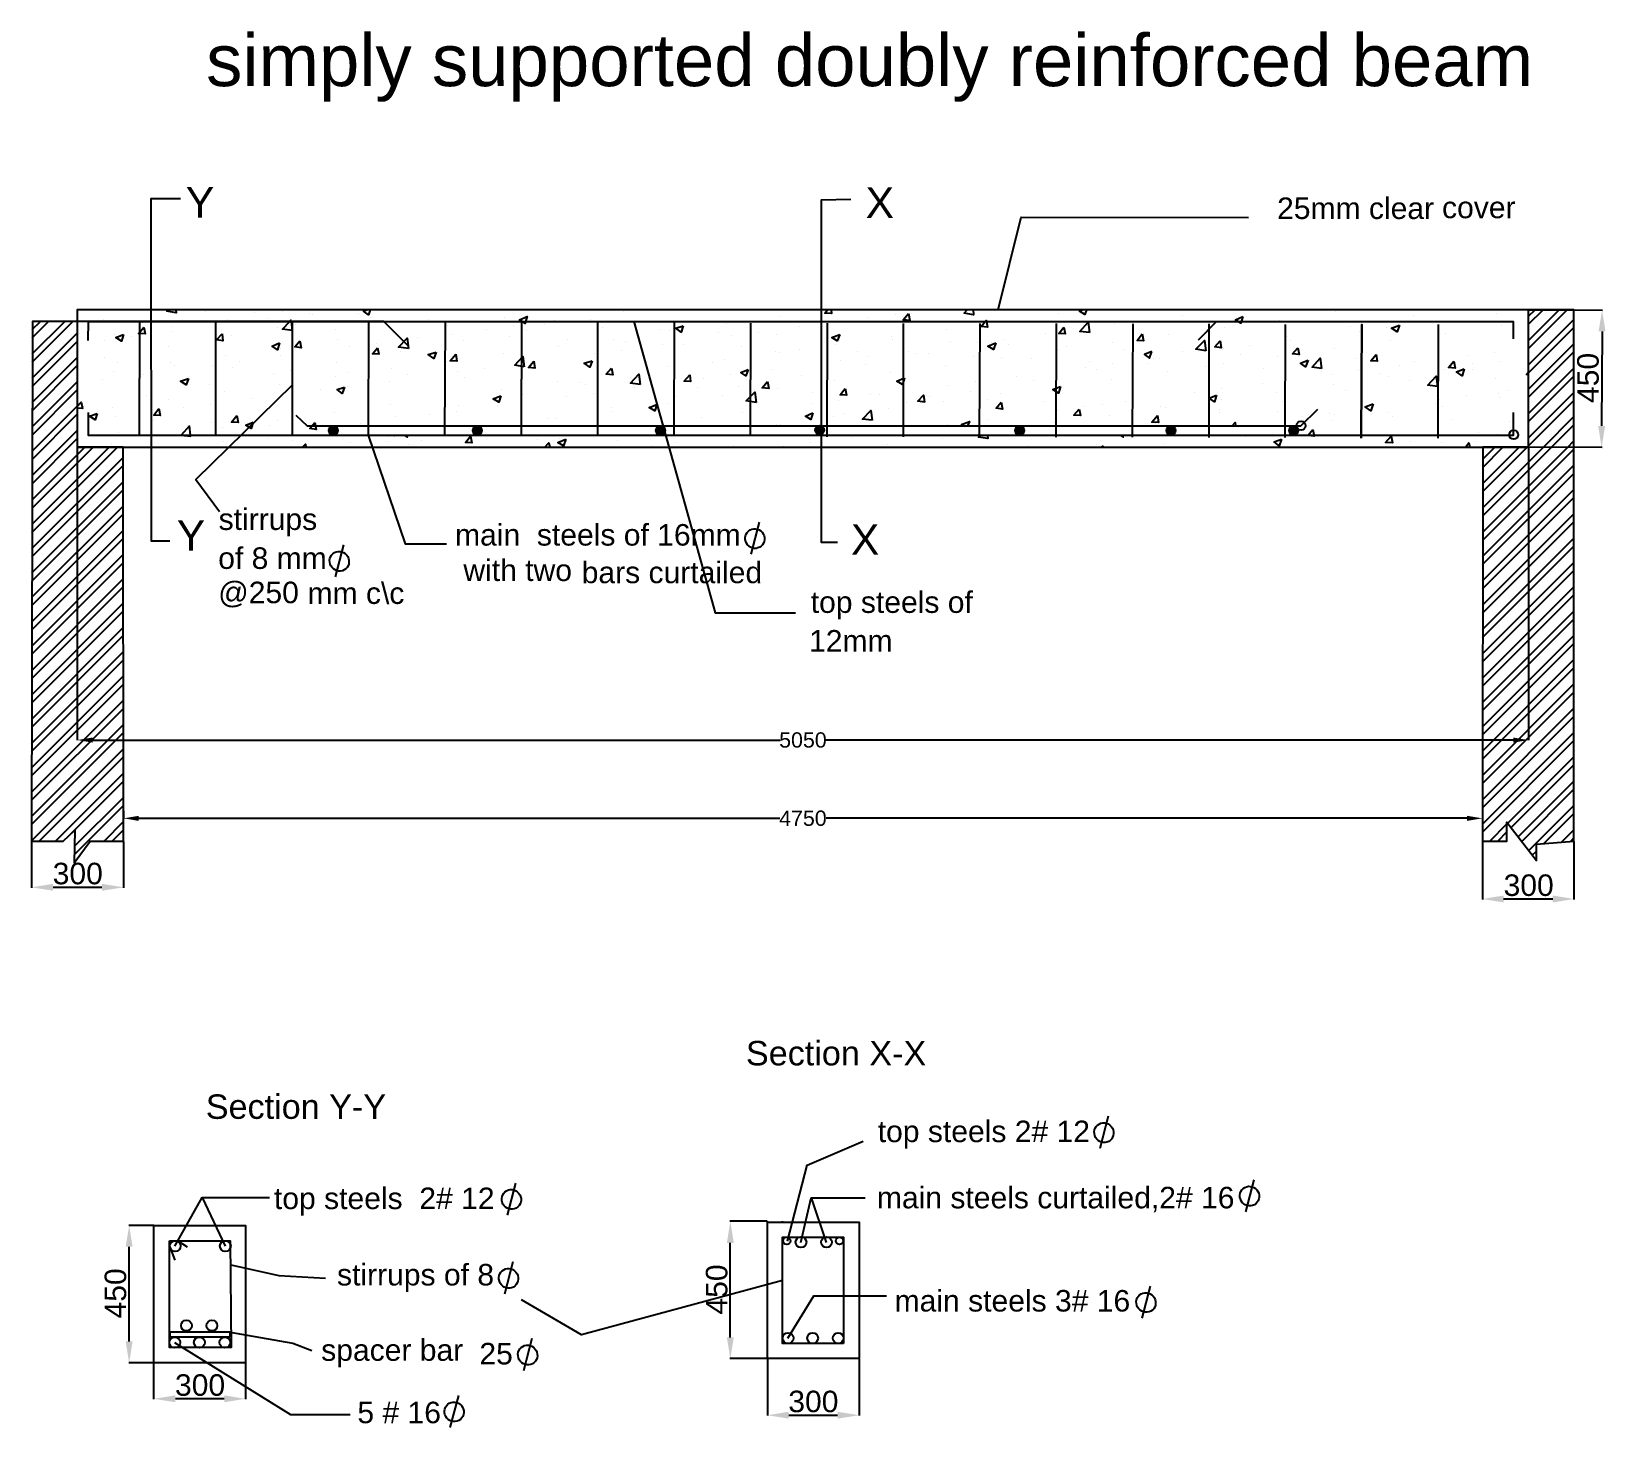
# Model space of a CAD drawing. Header units: inches. Extents: x 1209 to 6360, y 640 to 5210.
import ezdxf

# ---------------------------------------------------------------- set-up
doc = ezdxf.new("R2010")
doc.units = ezdxf.units.IN
doc.header["$MEASUREMENT"] = 0
doc.layers.add('PDF_0', color=7, linetype='Continuous')
doc.layers.add('PDF_Text', color=7, linetype='Continuous')
doc.styles.add('PDF Arial-BoldMT', font='arial.ttf')
doc.styles.get("Standard").update_dxf_attribs({"font": 'arial.ttf'})
doc.dimstyles.get("Standard").update_dxf_attribs({"dimtxt": 50, "dimasz": 50, "dimexe": 0.18, "dimexo": 0.0625, "dimgap": 0.09, "dimtad": 0, "dimtih": 1, "dimtoh": 1, "dimdec": 4, "dimzin": 0, "dimdsep": 46, "dimtxsty": 'Standard', "dimcen": 0.09, "dimadec": 0, "dimazin": 0, "dimtfac": 1, "dimtdec": 4, "dimtofl": 0, "dimtmove": 0, "dimatfit": 3, "dimfxl": 1, "dimtolj": 1, "dimtzin": 0, "dimarcsym": 0})

msp = doc.modelspace()

# ---------------------------------------------------------------- texts
at = {"layer": 'PDF_Text', "attachment_point": 4, "style": 'PDF Arial-BoldMT'}
for s, insert, char_height in [('simply supported doubly reinforced beam', (1780.18624, 5090.76058), 170), ('Y', (1713.71195, 4650.89989), 100), ('X', (3938.26807, 4649.71934), 100), ('25mm clear', (5284.77571, 4631.20725), 70.419277), ('cover', (5824.63163, 4633.78421), 70.419277), ('Y', (1684.01088, 3560.44136), 100), ('stirrups', (1821.20231, 3603.05515), 70.419277), ('main  steels of 16mm', (2594.84763, 3562.03908), 70.4192769), ('X', (3890.07857, 3547.10967), 100), ('of 8 mm', (1819.78766, 3485.66444), 70.419277), (' with two', (2594.84763, 3446.06302), 70.419277), ('bars curtailed', (3009.30722, 3438.96271), 70.4192769), ('@250', (1819.78766, 3366.8598), 70.419277), ('mm c\\\\c', (2112.07621, 3371.01326), 70.419277), ('top steels of', (3758.85151, 3331.50123), 70.4192769), ('12mm ', (3753.19437, 3215.52517), 70.419277), ('300', (1278.09447, 2453.19448), 70.419277), ('300', (6026.04321, 2415.00734), 70.419277), ('top steels 2# 12', (3978.07472, 1598.9313), 70.4192769), ('top steels  2# 12', (2002.23801, 1379.70828), 70.4192769), ('main steels curtailed,2# 16', (3975.24615, 1386.20249), 70.4192769), ('stirrups of 8', (2208.62409, 1129.67418), 70.4192769), ('main steels 3# 16', (4033.234, 1054.40936), 70.4192769), ('spacer bar', (2156.85948, 883.00239), 70.419277), ('25', (2674.4607, 881.31842), 70.419277), ('300', (1678.35338, 778.61259), 70.419277), ('5 # 16  ', (2275.20622, 688.81942), 70.419277), ('300', (3685.3058, 724.86759), 70.419277)]:
    msp.add_mtext(s, dxfattribs=dict(at, insert=insert, char_height=char_height))
at = {"layer": 'PDF_Text', "char_height": 70.419277, "attachment_point": 4, "rotation": 90, "style": 'PDF Arial-BoldMT'}
for insert in [(6302.53022, 3994.10412), (1483.86434, 997.11175), (3451.21498, 1009.84085)]:
    msp.add_mtext('450', dxfattribs=dict(at, insert=insert))
at = {"layer": 'PDF_Text', "char_height": 80, "width": 688.6534809, "attachment_point": 4, "style": 'PDF Arial-BoldMT'}
for s, insert in [('Section X-X', (3546.70009, 1864.98752)), ('Section Y-Y', (1779.14965, 1689.97271))]:
    msp.add_mtext(s, dxfattribs=dict(at, insert=insert))

# ---------------------------------------------------------------- blocks, each defined once
blk = doc.blocks.new('*D2')
at = {"color": 0, "lineweight": -2, "transparency": 16777216}
for p, q in [((1358.7, 3849.6), (1358.7, 2890.4)), ((6107.8, 3849.6), (6107.8, 2890.4)), ((1408.7, 2890.6), (3658.6, 2890.6)), ((6057.8, 2890.6), (3807.9, 2890.6))]:
    blk.add_line(p, q, dxfattribs=at)
at = {"color": 0, "transparency": 16777216}
for points in [[(1408.7, 2898.9), (1408.7, 2882.3), (1358.7, 2890.6)], [(6057.8, 2898.9), (6057.8, 2882.3), (6107.8, 2890.6)]]:
    blk.add_solid(points, dxfattribs=at)
at = {"layer": 'Defpoints', "color": 0, "transparency": 16777216}
for p in [(1358.7, 3849.7), (6107.8, 3849.7), (6107.8, 2890.6)]:
    blk.add_point(p, dxfattribs=at)
at = {"color": 0, "transparency": 16777216, "insert": (3733.2, 2890.6), "char_height": 50, "attachment_point": 5}
blk.add_mtext('\\A1;5050', dxfattribs=at)
blk = doc.blocks.new('*D3')
at = {"color": 0, "lineweight": -2, "transparency": 16777216}
for p, q in [((1510, 2658.8), (1510, 2634.2)), ((1560, 2634.4), (3657.6, 2634.4)), ((5906.5, 2634.4), (3808.9, 2634.4)), ((5956.5, 2651.7), (5956.5, 2634.2))]:
    blk.add_line(p, q, dxfattribs=at)
at = {"color": 0, "transparency": 16777216}
for points in [[(1560, 2642.7), (1560, 2626), (1510, 2634.4)], [(5906.5, 2642.7), (5906.5, 2626), (5956.5, 2634.4)]]:
    blk.add_solid(points, dxfattribs=at)
at = {"layer": 'Defpoints', "color": 0, "transparency": 16777216}
for p in [(1510, 2658.9), (5956.5, 2651.8), (5956.5, 2634.4)]:
    blk.add_point(p, dxfattribs=at)
at = {"color": 0, "transparency": 16777216, "insert": (3733.2, 2634.4), "char_height": 50, "attachment_point": 5}
blk.add_mtext('\\A1;4750', dxfattribs=at)

# ---------------------------------------------------------------- dimensions: what is measured, and where the dimension line sits
for base, p1, p2, text, picture, middle in [((6107.83328, 2890.59759), (1358.66341, 3849.70747), (6107.83328, 3849.70747), '5050', '*D2', (3733.24835, 2890.59759)), ((5956.50476, 2634.36103), (1509.99193, 2658.87929), (5956.50476, 2651.80786), '4750', '*D3', (3733.24835, 2634.36103))]:
    dim = msp.add_linear_dim(base=base, p1=p1, p2=p2, text=text, dimstyle='Standard')
    dim.commit()
    dim.dimension.update_dxf_attribs({"geometry": picture, "text_midpoint": middle})

# ---------------------------------------------------------------- hatches: boundary and pattern name
h = msp.add_hatch()
h.set_pattern_fill('ANSI32', color=256, scale=150)
h.paths.add_polyline_path([(6256.33323, 4298.58497), (6109.24757, 4299.45018), (6107.83328, 4299.45018), (6107.83328, 3849.70747), (6256.33323, 3848.83394)])
h = msp.add_hatch()
h.set_pattern_fill('ANSI32', color=256, scale=150)
h.paths.add_polyline_path([(1508.57765, 3849.70747), (1358.66341, 3849.70747), (1358.66341, 4261.26448), (1211.57775, 4261.26448), (1208.74917, 2559.87932), (1311.992, 2559.87932), (1350.1777, 2595.23645), (1348.76341, 2489.16506), (1401.09197, 2559.87932), (1509.99193, 2559.87932)])
h.paths.add_polyline_path([(6256.33323, 3848.83394), (6107.83328, 3849.70747), (5957.91904, 3849.70747), (5956.50476, 2559.87932), (6037.11902, 2559.87932), (6037.11902, 2622.10787), (6133.29042, 2496.23649), (6133.29042, 2549.97933), (6256.33323, 2559.87932)])

# ---------------------------------------------------------------- linework, layer by layer
for p, q in [((3590.04557, 3603.85907), (3562.22671, 3498.85432)), ((2230.05788, 3529.55995), (2202.23902, 3424.55519)), ((4732.28423, 1658.81344), (4704.46537, 1553.80869)), ((5208.77862, 1451.12232), (5180.95976, 1346.11757)), ((2793.14301, 1440.34868), (2765.32415, 1335.34393)), ((2784.07076, 1181.95457), (2756.2519, 1076.94982)), ((4869.79643, 1102.84009), (4841.97757, 997.83534)), ((2846.43198, 930.97225), (2818.61312, 825.9675)), ((2605.64528, 744.97235), (2577.82642, 639.9676))]:
    msp.add_line(p, q)
for centre in [(3576.07421, 3550.27293), (2216.08653, 3475.9738), (4718.31287, 1605.2273), (2779.17165, 1386.76253), (5194.80726, 1397.53617), (2770.0994, 1128.36843), (4855.82507, 1049.25395), (2832.46062, 877.3861), (2591.67392, 691.38621)]:
    msp.add_ellipse(centre, major_axis=(15.7623, -28.3471), ratio=0.971608281)
at = {"layer": 'PDF_0', "lineweight": 25}
for points in [[(1696.67759, 4662.92149), (1599.0919, 4662.92149), (1600.50619, 3542.80757), (1661.32045, 3542.80757)], [(3890.23401, 4660.09292), (3792.64833, 4658.67863), (3792.64833, 3538.56472), (3846.39117, 3538.56472)], [(4372.50528, 4299.45018), (4447.4624, 4602.10722), (5191.09439, 4600.98369)], [(1681.12045, 4299.45018), (1682.53473, 4289.55018), (1651.42046, 4295.20732), (1655.66331, 4299.45018)], [(1749.00614, 4299.45018), (1749.00614, 4299.45018)], [(1778.70613, 4292.37875), (1778.70613, 4292.37875)], [(1938.52036, 4290.96447), (1938.52036, 4290.96447)], [(2029.03462, 4292.37875), (2029.03462, 4292.37875)], [(2118.13459, 4288.1359), (2118.13459, 4288.1359)], [(2128.03459, 4282.47876), (2128.03459, 4282.47876)], [(2279.36311, 4286.72161), (2279.36311, 4286.72161)], [(2317.54881, 4299.45018), (2311.89167, 4282.47876), (2294.92025, 4295.20732), (2306.23453, 4299.45018)], [(2317.54881, 4275.40733), (2317.54881, 4275.40733)], [(3144.90568, 4295.20732), (3144.90568, 4295.20732)], [(3661.1198, 4278.2359), (3661.1198, 4278.2359)], [(3825.17689, 4299.45018), (3826.59117, 4286.72161), (3805.37689, 4288.1359), (3813.86261, 4299.45018)], [(4037.31968, 4285.30733), (4037.31968, 4285.30733)], [(4290.47673, 4299.45018), (4291.89102, 4282.47876), (4260.77674, 4288.1359), (4270.67674, 4299.45018)], [(4570.50521, 4286.72161), (4570.50521, 4286.72161)], [(4661.01947, 4299.45018), (4655.36233, 4283.89304), (4638.39091, 4295.20732), (4646.87662, 4299.45018)], [(4973.57651, 4298.0359), (4973.57651, 4298.0359)], [(4974.9908, 4281.06447), (4974.9908, 4281.06447)], [(5477.06206, 4292.37875), (5477.06206, 4292.37875)], [(5731.6334, 4281.06447), (5731.6334, 4281.06447)], [(5956.50476, 2651.80786), (5956.50476, 2559.87932), (6037.11902, 2559.87932), (6037.11902, 2622.10787), (6133.29042, 2496.23649), (6133.29042, 2549.97933), (6256.33323, 2559.87932), (6256.33323, 4299.45018), (6107.83328, 4299.45018)], [(6003.17617, 4288.1359), (6003.17617, 4288.1359)], [(6109.24757, 4299.45018), (6349.67606, 4298.0359)], [(2440.59163, 4182.0645), (2361.39165, 4261.26448), (1395.43483, 4261.26448), (1211.57775, 4261.26448), (1208.74917, 2559.87932), (1311.992, 2559.87932), (1350.1777, 2595.23645), (1348.76341, 2489.16506), (1401.09197, 2559.87932), (1509.99193, 2559.87932), (1508.57765, 3849.70747), (1358.66341, 3849.70747), (1508.57765, 3849.70747)], [(1394.02054, 4199.03593), (1395.43483, 4261.26448), (6056.91901, 4261.26448), (6056.91901, 4204.69307)], [(1443.52053, 4266.92162), (1443.52053, 4266.92162)], [(1562.32049, 4261.26448), (1560.9062, 3889.30746)], [(1572.22048, 4257.02162), (1572.22048, 4257.02162)], [(1634.44904, 4258.43591), (1634.44904, 4258.43591)], [(1666.9776, 4244.29306), (1666.9776, 4244.29306)], [(1669.80617, 4228.73592), (1669.80617, 4228.73592)], [(1811.23469, 4259.85019), (1811.23469, 3889.30746)], [(1823.96326, 4251.36448), (1823.96326, 4251.36448)], [(1849.42039, 4268.33591), (1849.42039, 4268.33591)], [(1894.67752, 4258.43591), (1894.67752, 4258.43591)], [(1983.77749, 4269.75019), (1983.77749, 4269.75019)], [(2013.47748, 4242.87877), (2013.47748, 4242.87877)], [(2061.56318, 4259.85019), (2061.56318, 3887.89317)], [(2061.56318, 4231.56449), (2061.56318, 4231.56449)], [(2071.46318, 4249.9502), (2071.46318, 4249.9502)], [(2202.99171, 4234.39306), (2202.99171, 4234.39306)], [(2311.89167, 4258.43591), (2310.47738, 3887.89317)], [(2391.09164, 4224.49306), (2391.09164, 4224.49306)], [(2392.50593, 4227.32163), (2392.50593, 4227.32163)], [(2508.47732, 4266.92162), (2508.47732, 4266.92162)], [(2562.22016, 4258.43591), (2560.80587, 3886.47889)], [(2570.70587, 4247.12163), (2570.70587, 4247.12163)], [(2697.99154, 4258.43591), (2697.99154, 4258.43591)], [(2697.99154, 4235.80734), (2697.99154, 4235.80734)], [(2755.97724, 4273.99305), (2755.97724, 4273.99305)], [(2785.67723, 4248.53591), (2785.67723, 4248.53591)], [(2812.54865, 4258.43591), (2811.13436, 3886.47889)], [(2829.52007, 4232.97877), (2829.52007, 4232.97877)], [(2887.50577, 4249.9502), (2887.50577, 4249.9502)], [(2921.44861, 4265.50733), (2921.44861, 4265.50733)], [(3037.42, 4268.33591), (3037.42, 4268.33591)], [(3061.46285, 4257.02162), (3061.46285, 3886.47889)], [(3077.01999, 4242.87877), (3077.01999, 4242.87877)], [(3180.26281, 4261.26448), (3446.14844, 3306.62193), (3709.2055, 3306.62193)], [(3267.9485, 4234.39306), (3267.9485, 4234.39306)], [(3297.64849, 4230.1502), (3297.64849, 4230.1502)], [(3311.79134, 4257.02162), (3310.37706, 3885.0646)], [(3457.46272, 4225.90735), (3457.46272, 4225.90735)], [(3481.50557, 4255.60734), (3481.50557, 4255.60734)], [(3562.11983, 4255.60734), (3560.70555, 3885.0646)], [(3588.99125, 4225.90735), (3588.99125, 4225.90735)], [(3723.34835, 4244.29306), (3723.34835, 4244.29306)], [(3812.44832, 4255.60734), (3811.03404, 3883.65032)], [(3948.2197, 4272.57876), (3948.2197, 4272.57876)], [(4058.53395, 4234.39306), (4058.53395, 4234.39306)], [(4061.36252, 4254.19305), (4061.36252, 3883.65032)], [(4202.79105, 4234.39306), (4202.79105, 4234.39306)], [(4266.43389, 4269.75019), (4266.43389, 4269.75019)], [(4311.69101, 4254.19305), (4310.27673, 3882.23603)], [(4388.06242, 4261.26448), (4388.06242, 4261.26448)], [(4559.19093, 4227.32163), (4559.19093, 4227.32163)], [(4562.0195, 4254.19305), (4560.60522, 3882.23603)], [(4751.53373, 4251.36448), (4751.53373, 4251.36448)], [(4765.67658, 4262.67876), (4765.67658, 4262.67876)], [(4812.34799, 4252.77877), (4810.93371, 3882.23603)], [(4840.6337, 4262.67876), (4840.6337, 4262.67876)], [(5027.31935, 4200.45021), (5086.71933, 4261.26448), (6056.91901, 4261.26448)], [(5061.2622, 4252.77877), (5061.2622, 3880.82175)], [(5112.17647, 4242.87877), (5112.17647, 4242.87877)], [(5291.79069, 4265.50733), (5291.79069, 4265.50733)], [(5311.59069, 4251.36448), (5310.1764, 3880.82175)], [(5523.73347, 4245.70734), (5523.73347, 4245.70734)], [(5554.84775, 4228.73592), (5554.84775, 4228.73592)], [(5643.94772, 4240.0502), (5643.94772, 4240.0502)], [(5778.30482, 4258.43591), (5778.30482, 4258.43591)], [(5812.24766, 4251.36448), (5810.83338, 3879.40746)], [(6020.1476, 4247.12163), (6020.1476, 4247.12163)], [(6348.26177, 4228.73592), (6346.84749, 3919.00745)], [(1364.32055, 4221.66449), (1364.32055, 4221.66449)], [(1446.3491, 4199.03593), (1446.3491, 4199.03593)], [(1481.70623, 4217.42164), (1481.70623, 4217.42164)], [(1535.44907, 4211.7645), (1535.44907, 4211.7645)], [(1657.0776, 4179.23593), (1657.0776, 4179.23593)], [(1863.56325, 4214.59307), (1863.56325, 4214.59307)], [(2024.79176, 4173.57879), (2024.79176, 4173.57879)], [(2208.64885, 4200.45021), (2208.64885, 4200.45021)], [(2249.66312, 4177.82165), (2249.66312, 4177.82165)], [(2337.3488, 4189.13593), (2337.3488, 4189.13593)], [(2473.12019, 4207.52164), (2473.12019, 4207.52164)], [(2583.43444, 4218.83592), (2583.43444, 4218.83592)], [(2621.62014, 4197.62164), (2621.62014, 4197.62164)], [(2772.94866, 4210.35021), (2772.94866, 4210.35021)], [(2934.17718, 4180.65022), (2934.17718, 4180.65022)], [(2962.46288, 4203.27878), (2962.46288, 4203.27878)], [(3113.79141, 4203.27878), (3113.79141, 4203.27878)], [(3151.97711, 4194.79307), (3151.97711, 4194.79307)], [(3275.01993, 4184.89308), (3275.01993, 4184.89308)], [(3342.90562, 4186.30736), (3342.90562, 4186.30736)], [(3499.89128, 4214.59307), (3499.89128, 4214.59307)], [(3532.41984, 4179.23593), (3532.41984, 4179.23593)], [(3646.97695, 4218.83592), (3646.97695, 4218.83592)], [(3836.49117, 4210.35021), (3836.49117, 4210.35021)], [(3840.73403, 4186.30736), (3840.73403, 4186.30736)], [(3852.04831, 4199.03593), (3852.04831, 4199.03593)], [(4023.17682, 4211.7645), (4023.17682, 4211.7645)], [(4026.00539, 4201.8645), (4026.00539, 4201.8645)], [(4216.9339, 4194.79307), (4216.9339, 4194.79307)], [(4303.2053, 4191.9645), (4303.2053, 4191.9645)], [(4351.291, 4191.9645), (4351.291, 4191.9645)], [(4392.30527, 4203.27878), (4392.30527, 4203.27878)], [(4406.44813, 4186.30736), (4406.44813, 4186.30736)], [(4526.66237, 4221.66449), (4526.66237, 4221.66449)], [(4595.96235, 4177.82165), (4595.96235, 4177.82165)], [(4745.87659, 4190.55022), (4745.87659, 4190.55022)], [(4929.73367, 4217.42164), (4929.73367, 4217.42164)], [(5109.34789, 4173.57879), (5109.34789, 4173.57879)], [(5195.6193, 4182.0645), (5195.6193, 4182.0645)], [(5317.24783, 4210.35021), (5317.24783, 4210.35021)], [(5329.97639, 4199.03593), (5329.97639, 4199.03593)], [(5472.8192, 4173.57879), (5472.8192, 4173.57879)], [(5655.262, 4199.03593), (5655.262, 4199.03593)], [(5834.87623, 4221.66449), (5834.87623, 4221.66449)], [(1449.17767, 4143.8788), (1449.17767, 4143.8788)], [(1488.77765, 4125.49309), (1488.77765, 4125.49309)], [(1662.73474, 4125.49309), (1662.73474, 4125.49309)], [(1845.17754, 4150.95023), (1845.17754, 4150.95023)], [(1890.43467, 4129.73595), (1890.43467, 4129.73595)], [(2024.79176, 4148.12166), (2024.79176, 4148.12166)], [(2207.23456, 4125.49309), (2207.23456, 4125.49309)], [(2415.13449, 4162.26451), (2415.13449, 4162.26451)], [(2566.46301, 4129.73595), (2566.46301, 4129.73595)], [(2751.73438, 4156.60737), (2751.73438, 4156.60737)], [(2828.10579, 4125.49309), (2828.10579, 4125.49309)], [(3051.56286, 4155.19309), (3051.56286, 4155.19309)], [(3140.66283, 4166.50737), (3140.66283, 4166.50737)], [(3436.24844, 4126.90738), (3436.24844, 4126.90738)], [(3475.84843, 4136.80738), (3475.84843, 4136.80738)], [(3644.14838, 4163.6788), (3644.14838, 4163.6788)], [(3655.46266, 4159.43594), (3655.46266, 4159.43594)], [(3721.93406, 4170.75022), (3721.93406, 4170.75022)], [(3854.87688, 4132.56452), (3854.87688, 4132.56452)], [(3911.44829, 4162.26451), (3911.44829, 4162.26451)], [(3936.90542, 4121.25024), (3936.90542, 4121.25024)], [(3943.97685, 4145.29309), (3943.97685, 4145.29309)], [(4078.33395, 4162.26451), (4078.33395, 4162.26451)], [(4100.96251, 4155.19309), (4100.96251, 4155.19309)], [(4144.80535, 4156.60737), (4144.80535, 4156.60737)], [(4291.89102, 4146.70737), (4291.89102, 4146.70737)], [(4383.81956, 4142.46452), (4383.81956, 4142.46452)], [(4481.40524, 4138.22166), (4481.40524, 4138.22166)], [(4566.26236, 4167.92165), (4566.26236, 4167.92165)], [(4670.91947, 4131.15024), (4670.91947, 4131.15024)], [(4747.29087, 4122.66452), (4747.29087, 4122.66452)], [(4785.47657, 4170.75022), (4785.47657, 4170.75022)], [(4860.43369, 4122.66452), (4860.43369, 4122.66452)], [(4881.64797, 4139.63595), (4881.64797, 4139.63595)], [(4901.44796, 4138.22166), (4901.44796, 4138.22166)], [(4974.9908, 4162.26451), (4974.9908, 4162.26451)], [(5106.51932, 4169.33594), (5106.51932, 4169.33594)], [(5107.93361, 4124.07881), (5107.93361, 4124.07881)], [(5165.9193, 4153.7788), (5165.9193, 4153.7788)], [(5287.54784, 4146.70737), (5287.54784, 4146.70737)], [(5355.43353, 4146.70737), (5355.43353, 4146.70737)], [(5544.94775, 4138.22166), (5544.94775, 4138.22166)], [(5734.46198, 4129.73595), (5734.46198, 4129.73595)], [(5909.83335, 4148.12166), (5909.83335, 4148.12166)], [(5925.39048, 4122.66452), (5925.39048, 4122.66452)], [(5997.51903, 4159.43594), (5997.51903, 4159.43594)], [(6015.90474, 4129.73595), (6015.90474, 4129.73595)], [(1442.10624, 4071.75026), (1442.10624, 4071.75026)], [(1477.46337, 4098.62168), (1477.46337, 4098.62168)], [(1576.46334, 4088.72168), (1576.46334, 4088.72168)], [(1678.29188, 4118.42167), (1678.29188, 4118.42167)], [(1801.33469, 4118.42167), (1801.33469, 4118.42167)], [(1867.8061, 4109.93596), (1867.8061, 4109.93596)], [(1999.33463, 4090.13596), (1999.33463, 4090.13596)], [(2057.32032, 4101.45025), (2057.32032, 4101.45025)], [(2204.40599, 4081.65025), (2204.40599, 4081.65025)], [(2246.83455, 4094.37882), (2246.83455, 4094.37882)], [(2386.84879, 4107.10739), (2386.84879, 4107.10739)], [(2437.76306, 4085.89311), (2437.76306, 4085.89311)], [(2603.23443, 4095.7931), (2603.23443, 4095.7931)], [(2627.27728, 4077.4074), (2627.27728, 4077.4074)], [(2692.3344, 4108.52167), (2692.3344, 4108.52167)], [(2816.7915, 4070.33597), (2816.7915, 4070.33597)], [(3109.54855, 4085.89311), (3109.54855, 4085.89311)], [(3229.7628, 4091.55025), (3229.7628, 4091.55025)], [(3293.40563, 4112.76453), (3293.40563, 4112.76453)], [(3406.54845, 4074.57883), (3406.54845, 4074.57883)], [(3495.64842, 4085.89311), (3495.64842, 4085.89311)], [(3630.00552, 4102.86453), (3630.00552, 4102.86453)], [(3729.00549, 4084.47882), (3729.00549, 4084.47882)], [(4018.93397, 4092.96453), (4018.93397, 4092.96453)], [(4198.54819, 4115.5931), (4198.54819, 4115.5931)], [(4433.31955, 4081.65025), (4433.31955, 4081.65025)], [(4658.1909, 4111.35024), (4658.1909, 4111.35024)], [(4694.96232, 4102.86453), (4694.96232, 4102.86453)], [(4741.63373, 4071.75026), (4741.63373, 4071.75026)], [(4925.49081, 4098.62168), (4925.49081, 4098.62168)], [(5051.3622, 4114.17881), (5051.3622, 4114.17881)], [(5240.87642, 4107.10739), (5240.87642, 4107.10739)], [(5430.39065, 4098.62168), (5430.39065, 4098.62168)], [(5461.50492, 4088.72168), (5461.50492, 4088.72168)], [(5550.60489, 4100.03596), (5550.60489, 4100.03596)], [(5619.90487, 4090.13596), (5619.90487, 4090.13596)], [(5651.01915, 4080.23597), (5651.01915, 4080.23597)], [(5684.96199, 4118.42167), (5684.96199, 4118.42167)], [(5809.41909, 4083.06454), (5809.41909, 4083.06454)], [(5830.63337, 4102.86453), (5830.63337, 4102.86453)], [(5923.9762, 4104.27882), (5923.9762, 4104.27882)], [(6000.3476, 4074.57883), (6000.3476, 4074.57883)], [(6107.83328, 4087.30739), (6100.76186, 4087.30739), (6107.83328, 4095.7931)], [(1584.94905, 4019.4217), (1584.94905, 4019.4217)], [(2061.56318, 4051.95026), (1746.17757, 3743.63608), (1823.96326, 3638.97897)], [(1792.84898, 4054.77883), (1792.84898, 4054.77883)], [(1840.93468, 4032.15027), (1840.93468, 4032.15027)], [(2020.54891, 4054.77883), (2020.54891, 4054.77883)], [(2154.90601, 4037.80741), (2154.90601, 4037.80741)], [(2244.00598, 4049.12169), (2244.00598, 4049.12169)], [(2379.77736, 4066.09311), (2379.77736, 4066.09311)], [(2747.49153, 4037.80741), (2747.49153, 4037.80741)], [(2815.37722, 4020.83599), (2815.37722, 4020.83599)], [(2929.93432, 4063.26454), (2929.93432, 4063.26454)], [(3006.30573, 4061.85026), (3006.30573, 4061.85026)], [(3021.86287, 4056.19312), (3021.86287, 4056.19312)], [(3047.32, 4026.49313), (3047.32, 4026.49313)], [(3181.6771, 4044.87884), (3181.6771, 4044.87884)], [(3197.23424, 4053.36455), (3197.23424, 4053.36455)], [(3386.74846, 4046.29312), (3386.74846, 4046.29312)], [(3471.60558, 4019.4217), (3471.60558, 4019.4217)], [(3522.51984, 4049.12169), (3522.51984, 4049.12169)], [(3576.26268, 4037.80741), (3576.26268, 4037.80741)], [(3651.2198, 4042.05027), (3651.2198, 4042.05027)], [(3765.77691, 4029.3217), (3765.77691, 4029.3217)], [(3836.49117, 4068.92168), (3836.49117, 4068.92168)], [(3955.29113, 4022.25027), (3955.29113, 4022.25027)], [(3984.99112, 4022.25027), (3984.99112, 4022.25027)], [(4132.07679, 3996.79314), (4109.44822, 3999.62171), (4127.83393, 4019.4217), (4130.6625, 3996.79314)], [(4209.86248, 4051.95026), (4209.86248, 4051.95026)], [(4280.57674, 4032.15027), (4280.57674, 4032.15027)], [(4298.96245, 4063.26454), (4298.96245, 4063.26454)], [(4379.57671, 4023.66456), (4379.57671, 4023.66456)], [(4487.06238, 4067.5074), (4487.06238, 4067.5074)], [(4562.0195, 4049.12169), (4562.0195, 4049.12169)], [(5013.1765, 4029.3217), (5013.1765, 4029.3217)], [(5102.27647, 4040.63598), (5102.27647, 4040.63598)], [(5236.63357, 4059.02169), (5236.63357, 4059.02169)], [(5283.30498, 4027.90741), (5283.30498, 4027.90741)], [(5468.57635, 4054.77883), (5468.57635, 4054.77883)], [(5509.59062, 4033.56455), (5509.59062, 4033.56455)], [(5717.49055, 4068.92168), (5717.49055, 4068.92168)], [(5904.17621, 4019.4217), (5904.17621, 4019.4217)], [(6008.83331, 4026.49313), (6008.83331, 4026.49313)], [(6039.94759, 4036.39312), (6039.94759, 4036.39312)], [(1358.66341, 3982.65028), (1371.39198, 3996.79314), (1375.63483, 3975.57886), (1358.66341, 3976.99314)], [(1378.4634, 3984.06457), (1378.4634, 3984.06457)], [(1473.22052, 3979.82171), (1473.22052, 3979.82171)], [(1657.0776, 4006.69313), (1657.0776, 4006.69313)], [(1706.57758, 3978.40743), (1706.57758, 3978.40743)], [(1795.67755, 3989.72171), (1795.67755, 3989.72171)], [(1931.44894, 4008.10742), (1931.44894, 4008.10742)], [(2074.29175, 3954.36458), (2111.06316, 3919.00745), (5362.50495, 3919.00745), (5417.66208, 3974.16457)], [(2382.60593, 3988.30743), (2382.60593, 3988.30743)], [(2562.22016, 4010.93599), (2562.22016, 4010.93599)], [(2598.99158, 3967.09315), (2598.99158, 3967.09315)], [(2607.47729, 3985.47886), (2607.47729, 3985.47886)], [(2733.34867, 3985.47886), (2733.34867, 3985.47886)], [(2958.22003, 4015.17885), (2958.22003, 4015.17885)], [(3105.3057, 3967.09315), (3105.3057, 3967.09315)], [(3106.71998, 3978.40743), (3106.71998, 3978.40743)], [(3289.16278, 3993.96457), (3289.16278, 3993.96457)], [(3314.61991, 4013.76456), (3314.61991, 4013.76456)], [(3761.53405, 3992.55028), (3761.53405, 3992.55028)], [(3850.63402, 4003.86456), (3850.63402, 4003.86456)], [(4014.69111, 3975.57886), (4014.69111, 3975.57886)], [(4072.67681, 3996.79314), (4072.67681, 3996.79314)], [(4146.21964, 4013.76456), (4146.21964, 4013.76456)], [(4194.30534, 3998.20742), (4194.30534, 3998.20742)], [(4335.73386, 4005.27885), (4335.73386, 4005.27885)], [(4525.24809, 3998.20742), (4525.24809, 3998.20742)], [(4564.84807, 3969.92172), (4564.84807, 3969.92172)], [(4653.94804, 3982.65028), (4653.94804, 3982.65028)], [(4714.76231, 3989.72171), (4714.76231, 3989.72171)], [(4788.30514, 3999.62171), (4788.30514, 3999.62171)], [(4904.27653, 3981.236), (4904.27653, 3981.236)], [(4921.24796, 3979.82171), (4921.24796, 3979.82171)], [(5095.20504, 3974.16457), (5095.20504, 3974.16457)], [(5103.69075, 4005.27885), (5103.69075, 4005.27885)], [(5301.69069, 3998.20742), (5301.69069, 3998.20742)], [(5591.61917, 3978.40743), (5591.61917, 3978.40743)], [(5802.34767, 3991.136), (5802.34767, 3991.136)], [(5815.07623, 4006.69313), (5815.07623, 4006.69313)], [(5826.39052, 3984.06457), (5826.39052, 3984.06457)], [(6011.66188, 4010.93599), (6011.66188, 4010.93599)], [(1394.02054, 3962.85029), (1394.02054, 3889.30746), (6058.3333, 3889.30746), (6058.3333, 3962.85029)], [(1419.47768, 3944.46458), (1419.47768, 3944.46458)], [(1483.12051, 3948.70744), (1483.12051, 3948.70744)], [(1608.9919, 3935.97887), (1608.9919, 3935.97887)], [(1798.50612, 3928.90745), (1798.50612, 3928.90745)], [(1988.02035, 3920.42173), (1988.02035, 3920.42173)], [(2014.89177, 3935.97887), (2014.89177, 3935.97887)], [(2200.16314, 3962.85029), (2200.16314, 3962.85029)], [(2285.02025, 3926.07887), (2285.02025, 3926.07887)], [(2399.57736, 3950.12172), (2399.57736, 3950.12172)], [(2509.8916, 3955.77886), (2509.8916, 3955.77886)], [(2743.24867, 3919.00745), (2743.24867, 3919.00745)], [(2900.23433, 3943.0503), (2900.23433, 3943.0503)], [(2925.69147, 3944.46458), (2925.69147, 3944.46458)], [(3313.20563, 3933.1503), (3313.20563, 3933.1503)], [(3402.3056, 3945.87887), (3402.3056, 3945.87887)], [(3536.6627, 3962.85029), (3536.6627, 3962.85029)], [(3646.97695, 3923.2503), (3646.97695, 3923.2503)], [(3658.29123, 3924.66459), (3658.29123, 3924.66459)], [(3832.24831, 3950.12172), (3832.24831, 3950.12172)], [(3864.77687, 3960.02172), (3864.77687, 3960.02172)], [(4205.61962, 3923.2503), (4205.61962, 3923.2503)], [(4259.36246, 3919.00745), (4252.29103, 3923.2503), (4277.74817, 3933.1503), (4272.09103, 3919.00745)], [(4339.97672, 3941.63601), (4339.97672, 3941.63601)], [(4557.77665, 3930.32173), (4557.77665, 3930.32173)], [(4737.39087, 3954.36458), (4737.39087, 3954.36458)], [(4887.30511, 3926.07887), (4887.30511, 3926.07887)], [(5095.20504, 3961.43601), (5095.20504, 3961.43601)], [(5137.6336, 3919.00745), (5147.5336, 3930.32173), (5148.94788, 3919.00745)], [(5284.71927, 3965.67886), (5284.71927, 3965.67886)], [(5366.74781, 3948.70744), (5366.74781, 3948.70744)], [(5387.96209, 3919.00745), (5387.96209, 3919.00745)], [(5455.84778, 3960.02172), (5455.84778, 3960.02172)], [(5464.33349, 3935.97887), (5464.33349, 3935.97887)], [(5474.23349, 3957.19315), (5474.23349, 3957.19315)], [(5594.44774, 3955.77886), (5594.44774, 3955.77886)], [(5646.77629, 3961.43601), (5646.77629, 3961.43601)], [(5663.74771, 3950.12172), (5663.74771, 3950.12172)], [(5854.67622, 3941.63601), (5854.67622, 3941.63601)], [(6044.19045, 3933.1503), (6044.19045, 3933.1503)], [(1494.4348, 3896.37888), (1494.4348, 3896.37888)], [(1652.83474, 3889.30746), (1652.83474, 3889.30746)], [(1683.94902, 3887.89317), (1683.94902, 3887.89317)], [(1698.09187, 3889.30746), (1698.09187, 3889.30746)], [(1835.27754, 3913.35031), (1835.27754, 3913.35031)], [(1836.69183, 3866.67889), (1836.69183, 3866.67889)], [(1873.46324, 3880.82175), (1873.46324, 3880.82175)], [(1985.19178, 3877.99318), (1985.19178, 3877.99318)], [(2061.56318, 3896.37888), (2061.56318, 3896.37888)], [(2062.97747, 3872.33604), (2062.97747, 3872.33604)], [(2150.66315, 3909.10745), (2150.66315, 3909.10745)], [(2178.94886, 3911.93602), (2178.94886, 3911.93602)], [(2193.09171, 3913.35031), (2193.09171, 3913.35031)], [(2253.90597, 3863.85032), (2253.90597, 3863.85032)], [(2310.47738, 3889.30746), (2432.10592, 3532.90758), (2566.46301, 3532.90758)], [(2395.3345, 3889.30746), (2395.3345, 3886.47889), (2374.12022, 3887.89317), (2375.53451, 3889.30746)], [(2378.36308, 3869.50746), (2378.36308, 3869.50746)], [(2427.86306, 3889.30746), (2437.76306, 3882.23603), (2440.59163, 3889.30746)], [(2485.84876, 3870.92175), (2485.84876, 3870.92175)], [(2747.49153, 3887.89317), (2747.49153, 3887.89317)], [(2864.8772, 3875.16461), (2864.8772, 3875.16461)], [(2888.92005, 3849.70747), (2901.64862, 3863.85032), (2904.47719, 3849.70747)], [(2937.00575, 3879.40746), (2937.00575, 3879.40746)], [(2953.97717, 3886.47889), (2953.97717, 3886.47889)], [(3127.93426, 3872.33604), (3127.93426, 3872.33604)], [(3284.91992, 3875.16461), (3284.91992, 3875.16461)], [(3317.44848, 3863.85032), (3317.44848, 3863.85032)], [(3450.3913, 3889.30746), (3450.3913, 3889.30746)], [(3757.2912, 3863.85032), (3757.2912, 3863.85032)], [(3891.64829, 3882.23603), (3891.64829, 3882.23603)], [(4190.06248, 3879.40746), (4190.06248, 3879.40746)], [(4337.14815, 3889.30746), (4338.56243, 3877.99318), (4307.44816, 3882.23603), (4313.1053, 3889.30746)], [(4771.33372, 3889.30746), (4781.23372, 3882.23603), (4782.648, 3889.30746)], [(4919.83367, 3889.30746), (4919.83367, 3889.30746)], [(5099.4479, 3886.47889), (5099.4479, 3886.47889)], [(5180.06216, 3883.65032), (5180.06216, 3883.65032)], [(5721.73341, 3866.67889), (5721.73341, 3866.67889)], [(5810.83338, 3879.40746), (5810.83338, 3879.40746)], [(5822.14766, 3865.26461), (5822.14766, 3865.26461)], [(5901.34763, 3849.70747), (5912.66192, 3863.85032), (5915.49049, 3849.70747)], [(5938.11905, 3866.67889), (5938.11905, 3866.67889)], [(5945.19048, 3896.37888), (5945.19048, 3896.37888)], [(6006.00474, 3892.13603), (6006.00474, 3892.13603)], [(1468.97766, 3862.43604), (1468.97766, 3862.43604)], [(1702.33473, 3849.70747), (1702.33473, 3849.70747)], [(2095.50603, 3849.70747), (2105.40602, 3859.60747), (2106.82031, 3849.70747)], [(2443.4202, 3856.7789), (2443.4202, 3856.7789)], [(3242.49136, 3853.95033), (3242.49136, 3853.95033)], [(3506.96271, 3855.36461), (3506.96271, 3855.36461)], [(3668.19122, 3852.53604), (3668.19122, 3852.53604)], [(4010.44826, 3856.7789), (4010.44826, 3856.7789)], [(4472.91953, 3855.36461), (4472.91953, 3855.36461)], [(4694.96232, 3859.60747), (4694.96232, 3859.60747)], [(4710.51945, 3849.70747), (4714.76231, 3852.53604), (4714.76231, 3849.70747)], [(4917.0051, 3862.43604), (4917.0051, 3862.43604)], [(6348.26177, 3848.29319), (6107.83328, 3849.70747), (5957.91904, 3849.70747), (5956.50476, 2559.87932)], [(1509.99193, 2559.87932), (1509.99193, 2651.80786)], [(1208.74917, 2558.46504), (1208.74917, 2407.13652)], [(1509.99193, 2558.46504), (1509.99193, 2407.13652)], [(5956.50476, 2558.46504), (5956.50476, 2368.95081)], [(6256.33323, 2558.46504), (6256.33323, 2368.95081)], [(1279.46344, 2408.5508), (1439.27767, 2408.5508)], [(6025.80474, 2370.3651), (6187.03326, 2370.3651)], [(3682.33408, 1250.25118), (3747.3912, 1499.16539), (3930.25295, 1577.03948)], [(1678.29188, 1233.27976), (1767.39185, 1393.09399), (1842.34897, 1233.27976)], [(1767.39185, 1393.09399), (1988.02035, 1393.09399)], [(3726.17692, 1246.00833), (3760.11977, 1391.67971), (3809.61975, 1246.00833)], [(3760.11977, 1391.67971), (3936.90542, 1391.67971)], [(1608.9919, 1301.16545), (1526.96336, 1301.16545)], [(3615.86267, 1315.3083), (3494.23414, 1315.3083)], [(3617.27696, 1312.47973), (3917.10543, 1312.47973), (3917.10543, 865.56559), (3617.27696, 865.56559), (3617.27696, 1315.3083)], [(3666.77694, 1312.47973), (3666.77694, 1315.3083)], [(1688.19187, 1251.66547), (1717.89186, 1231.86547)], [(3495.64842, 934.86557), (3495.64842, 1244.59404)], [(1528.37764, 922.137), (1528.37764, 1231.86547)], [(1659.90617, 1233.27976), (1678.29188, 1188.02263)], [(1860.73468, 1172.46549), (2017.96867, 1137.45924), (2170.89873, 1129.41689)], [(3666.77694, 1121.55122), (3009.1343, 943.35128), (2812.54865, 1057.90839)], [(3683.74836, 932.037), (3768.60548, 1070.63695), (4006.2054, 1070.63695)], [(1659.90617, 936.27986), (1659.90617, 936.27986)], [(1659.90617, 936.27986), (1659.90617, 936.27986)], [(1659.90617, 936.27986), (1659.90617, 936.27986)], [(1852.24896, 953.25128), (2064.39175, 916.47986), (2126.2571, 892.2801)], [(1862.14896, 940.52271), (1862.14896, 940.52271)], [(1676.87759, 917.89415), (2055.90604, 683.1228), (2251.0774, 683.1228)], [(1608.9919, 732.62278), (1608.9919, 851.42274), (1526.96336, 851.42274)], [(1908.82037, 851.42274), (1908.82037, 732.62278)], [(3615.86267, 865.56559), (3494.23414, 865.56559)], [(3617.27696, 864.15131), (3617.27696, 678.87994)], [(3917.10543, 864.15131), (3917.10543, 678.87994)], [(1839.5204, 734.03706), (1679.70616, 734.03706)], [(3686.57693, 680.29423), (3846.39117, 680.29423)]]:
    msp.add_lwpolyline(points, dxfattribs=at)
for points in [[(6107.83328, 3849.70747), (6107.83328, 4299.45018), (1358.66341, 4299.45018), (1358.66341, 3849.70747)], [(2825.27722, 4261.26448), (2823.86293, 4254.19305), (2813.96293, 4261.26448), (2805.47722, 4266.92162), (2830.93436, 4276.82162)], [(4078.33395, 4286.72161), (4082.5768, 4264.09305), (4061.36252, 4266.92162)], [(5172.99073, 4276.82162), (5165.9193, 4255.60734), (5148.94788, 4266.92162)], [(1576.46334, 4242.87877), (1580.7062, 4220.25021), (1562.32049, 4221.66449), (1559.49192, 4221.66449), (1562.32049, 4224.49306)], [(2061.56318, 4231.56449), (2030.44891, 4235.80734), (2054.49175, 4261.26448), (2057.32032, 4265.50733), (2058.73461, 4261.26448)], [(3341.49133, 4247.12163), (3334.41991, 4225.90735), (3317.44848, 4238.63591)], [(4334.31958, 4261.26448), (4337.14815, 4242.87877), (4315.93387, 4244.29306), (4330.07672, 4261.26448), (4332.90529, 4264.09305)], [(4587.47664, 4242.87877), (4591.71949, 4220.25021), (4570.50521, 4221.66449)], [(4670.91947, 4224.49306), (4639.80519, 4228.73592), (4666.67661, 4258.43591)], [(5560.50489, 3879.40746), (5561.91917, 4251.36448)], [(5684.96199, 4248.53591), (5677.89057, 4227.32163), (5659.50486, 4238.63591)], [(1509.99193, 4218.83592), (1502.92051, 4196.20736), (1484.5348, 4208.93592)], [(1832.44897, 4220.25021), (1835.27754, 4197.62164), (1814.06326, 4200.45021)], [(2020.54891, 4190.55022), (2013.47748, 4167.92165), (1996.50606, 4180.65022)], [(2087.02032, 4197.62164), (2091.26317, 4174.99308), (2070.04889, 4177.82165)], [(2341.59166, 4174.99308), (2345.83452, 4153.7788), (2324.62024, 4155.19309)], [(2442.00591, 4172.16451), (2409.47735, 4176.40736), (2437.76306, 4206.10735)], [(3853.46259, 4218.83592), (3844.97688, 4197.62164), (3828.00546, 4208.93592)], [(4364.01957, 4190.55022), (4356.94814, 4169.33594), (4338.56243, 4180.65022)], [(4843.46227, 4220.25021), (4847.70512, 4197.62164), (4826.49084, 4199.03593)], [(5051.3622, 4165.09308), (5018.83364, 4170.75022), (5047.11934, 4199.03593)], [(5098.03361, 4197.62164), (5102.27647, 4174.99308), (5081.06219, 4177.82165)], [(5352.60496, 4174.99308), (5356.84781, 4152.36451), (5335.63353, 4155.19309)], [(2532.52017, 4160.85023), (2525.44874, 4139.63595), (2507.06303, 4152.36451)], [(2597.57729, 4153.7788), (2600.40586, 4131.15024), (2579.19158, 4132.56452)], [(2821.03436, 4112.76453), (2789.92008, 4118.42167), (2816.7915, 4146.70737)], [(2852.14864, 4131.15024), (2856.39149, 4108.52167), (2835.17721, 4109.93596)], [(3043.07714, 4132.56452), (3036.00572, 4111.35024), (3017.62001, 4124.07881)], [(4874.57654, 4162.26451), (4850.53369, 4152.36451), (4867.50512, 4141.05023)], [(5386.5478, 4133.97881), (5378.06209, 4112.76453), (5361.09067, 4124.07881)], [(5430.39065, 4107.10739), (5399.27637, 4111.35024), (5426.14779, 4141.05023)], [(5608.59059, 4152.36451), (5612.83344, 4131.15024), (5591.61917, 4132.56452)], [(5863.16193, 4131.15024), (5867.40479, 4108.52167), (5846.19051, 4109.93596)], [(1722.13472, 4074.57883), (1715.06329, 4053.36455), (1696.67759, 4066.09311)], [(3106.71998, 4108.52167), (3110.96284, 4085.89311), (3089.74856, 4088.72168)], [(3200.06281, 4054.77883), (3168.94853, 4059.02169), (3195.81995, 4088.72168)], [(3362.70561, 4085.89311), (3365.53418, 4064.67883), (3344.3199, 4066.09311)], [(3553.63412, 4104.27882), (3546.56269, 4083.06454), (3529.59127, 4094.37882)], [(4065.60538, 4075.99311), (4058.53395, 4054.77883), (4040.14825, 4066.09311)], [(5809.41909, 4047.70741), (5778.30482, 4051.95026), (5805.17624, 4081.65025)], [(5897.10478, 4105.6931), (5890.03335, 4083.06454), (5871.64764, 4095.7931)], [(2232.6917, 4046.29312), (2225.62027, 4025.07884), (2208.64885, 4037.80741)], [(2744.66296, 4018.00742), (2737.59153, 3996.79314), (2719.20582, 4008.10742)], [(3580.50554, 3995.37885), (3547.97698, 4001.03599), (3576.26268, 4029.3217)], [(3617.27696, 4064.67883), (3621.51981, 4042.05027), (3600.30553, 4043.46455)], [(3871.8483, 4042.05027), (3876.09116, 4019.4217), (3854.87688, 4020.83599)], [(4576.16236, 4047.70741), (4569.09093, 4026.49313), (4550.70522, 4037.80741)], [(5086.71933, 4019.4217), (5079.6479, 3998.20742), (5062.67648, 4009.5217)], [(1625.96332, 3975.57886), (1630.20618, 3952.95029), (1608.9919, 3954.36458)], [(3255.21993, 3989.72171), (3248.14851, 3968.50743), (3229.7628, 3979.82171)], [(3959.53399, 3937.39316), (3928.41971, 3941.63601), (3955.29113, 3969.92172)], [(4382.40528, 3996.79314), (4386.64813, 3974.16457), (4365.43385, 3976.99314)], [(4636.97662, 3974.16457), (4641.21948, 3952.95029), (4620.0052, 3954.36458)], [(5598.69059, 3991.136), (5591.61917, 3968.50743), (5573.23346, 3981.236)], [(1423.72053, 3960.02172), (1416.64911, 3938.80744), (1398.2634, 3951.53601)], [(1726.37758, 3919.00745), (1698.09187, 3889.30746), (1729.20615, 3885.0646), (1729.20615, 3889.30746)], [(1880.53467, 3952.95029), (1884.77752, 3930.32173), (1863.56325, 3931.73602)], [(1934.27751, 3931.73602), (1927.20608, 3910.52174), (1910.23466, 3921.83602)], [(2136.5203, 3930.32173), (2140.76315, 3907.69317), (2119.54888, 3910.52174)], [(3765.77691, 3961.43601), (3758.70548, 3940.22173), (3741.73406, 3951.53601)], [(4892.96225, 3952.95029), (4897.20511, 3930.32173), (4874.57654, 3931.73602)], [(2645.66299, 3885.0646), (2649.90584, 3863.85032), (2628.69157, 3865.26461)], [(2956.80574, 3875.16461), (2949.73432, 3853.95033), (2931.34861, 3865.26461)], [(5298.86212, 3875.16461), (5291.79069, 3853.95033), (5274.81927, 3866.67889)], [(5402.10494, 3907.69317), (5406.3478, 3885.0646), (5385.13352, 3887.89317)], [(5658.09057, 3885.0646), (5662.33343, 3863.85032), (5639.70486, 3865.26461)], [(1608.9919, 851.42274), (1608.9919, 1301.16545), (1908.82037, 1301.16545), (1908.82037, 851.42274)], [(1659.90617, 1251.66547), (1859.32039, 1251.66547), (1862.14896, 902.33701), (1659.90617, 902.33701)], [(3866.19116, 915.06558), (3666.77694, 915.06558), (3666.77694, 1262.97975), (3866.19116, 1262.97975)], [(1857.9061, 936.27986), (1666.9776, 936.27986), (1662.73474, 936.27986), (1662.73474, 953.25128), (1852.24896, 953.25128), (1857.9061, 953.25128)]]:
    msp.add_lwpolyline(points, close=True, dxfattribs=at)
at = {"layer": 'PDF_0', "lineweight": 0}
for points in [[(3796.89118, 3914.76459), (3775.6769, 3914.76459), (3796.89118, 3914.76459)], [(3795.4769, 3916.17888), (3777.09119, 3916.17888), (3795.4769, 3916.17888)], [(3792.64833, 3917.59316), (3779.91976, 3917.59316), (3792.64833, 3917.59316)], [(3799.71975, 3910.52174), (3772.84833, 3910.52174), (3799.71975, 3910.52174)], [(3801.13404, 3907.69317), (3772.84833, 3907.69317), (3801.13404, 3907.69317)], [(3798.30547, 3911.93602), (3774.26262, 3911.93602), (3798.30547, 3911.93602)]]:
    msp.add_lwpolyline(points, dxfattribs=at)
at = {"layer": 'PDF_0', "lineweight": 25}
for centre, radius in [((2196.62746, 3904.15749), 14.84996), ((2667.58445, 3904.15749), 14.84996), ((3267.24151, 3904.1576), 14.84985), ((3787.69848, 3905.57189), 14.84985), ((4442.51255, 3904.1576), 14.84985), ((4937.51239, 3904.1576), 14.84985), ((5339.1694, 3904.1576), 14.84985), ((5363.21225, 3919.71474), 14.84985), ((5363.21225, 3919.71474), 14.84985), ((5363.21225, 3919.71474), 14.84985), ((6059.04037, 3890.01453), 14.85007), ((1678.99903, 1233.98691), 17.67856), ((1843.05612, 1233.98691), 17.67856), ((3680.21258, 1250.95825), 12.0215), ((3726.88407, 1246.71548), 17.67856), ((3810.3269, 1246.71548), 17.67856), ((3852.75538, 1250.95825), 12.0215), ((1715.77045, 973.75842), 17.67856), ((1799.21328, 973.75842), 17.67856), ((1677.58474, 918.6013), 17.67856), ((1758.199, 918.6013), 17.67856), ((1841.64183, 918.6013), 17.67856), ((3684.45551, 932.74415), 17.67856), ((3765.06977, 932.74415), 17.67856), ((3848.5126, 932.74415), 17.67856)]:
    msp.add_circle(centre, radius, dxfattribs=at)
at = {"layer": 'PDF_0', "transparency": 33554559}
for points in [[(6336.94749, 4228.73592), (6359.57606, 4228.73592), (6348.26177, 4298.0359)], [(2187.43457, 3916.17888), (2207.23456, 3913.35031), (2184.606, 3913.35031)], [(2188.84885, 3917.59316), (2204.40599, 3916.17888), (2187.43457, 3916.17888)], [(2204.40599, 3916.17888), (2187.43457, 3916.17888), (2207.23456, 3913.35031)], [(2191.67742, 3917.59316), (2202.99171, 3917.59316), (2188.84885, 3917.59316)], [(2202.99171, 3917.59316), (2188.84885, 3917.59316), (2204.40599, 3916.17888)], [(2194.50599, 3919.00745), (2200.16314, 3917.59316), (2191.67742, 3917.59316)], [(2200.16314, 3917.59316), (2191.67742, 3917.59316), (2202.99171, 3917.59316)], [(2197.33456, 3919.00745), (2194.50599, 3919.00745), (2200.16314, 3917.59316)], [(2656.97727, 3916.17888), (2676.77726, 3913.35031), (2655.56299, 3913.35031)], [(2659.80584, 3917.59316), (2675.36298, 3916.17888), (2656.97727, 3916.17888)], [(2675.36298, 3916.17888), (2656.97727, 3916.17888), (2676.77726, 3913.35031)], [(2662.63441, 3917.59316), (2672.53441, 3917.59316), (2659.80584, 3917.59316)], [(2672.53441, 3917.59316), (2659.80584, 3917.59316), (2675.36298, 3916.17888)], [(2665.46298, 3919.00745), (2669.70584, 3917.59316), (2662.63441, 3917.59316)], [(2669.70584, 3917.59316), (2662.63441, 3917.59316), (2672.53441, 3917.59316)], [(2668.29155, 3919.00745), (2665.46298, 3919.00745), (2669.70584, 3917.59316)], [(3258.0485, 3916.17888), (3277.8485, 3913.35031), (3256.63422, 3913.35031)], [(3260.87707, 3917.59316), (3276.43421, 3916.17888), (3258.0485, 3916.17888)], [(3276.43421, 3916.17888), (3258.0485, 3916.17888), (3277.8485, 3913.35031)], [(3263.70564, 3917.59316), (3273.60564, 3917.59316), (3260.87707, 3917.59316)], [(3273.60564, 3917.59316), (3260.87707, 3917.59316), (3276.43421, 3916.17888)], [(3265.11993, 3919.00745), (3270.77707, 3917.59316), (3263.70564, 3917.59316)], [(3270.77707, 3917.59316), (3263.70564, 3917.59316), (3273.60564, 3917.59316)], [(3267.9485, 3919.00745), (3265.11993, 3919.00745), (3270.77707, 3917.59316)], [(3775.6769, 3914.76459), (3798.30547, 3911.93602), (3774.26262, 3911.93602)], [(3777.09119, 3916.17888), (3796.89118, 3914.76459), (3775.6769, 3914.76459)], [(3775.6769, 3914.76459), (3796.89118, 3914.76459), (3796.89118, 3914.76459)], [(3796.89118, 3914.76459), (3775.6769, 3914.76459), (3798.30547, 3911.93602)], [(3779.91976, 3917.59316), (3795.4769, 3916.17888), (3777.09119, 3916.17888)], [(3777.09119, 3916.17888), (3795.4769, 3916.17888), (3795.4769, 3916.17888)], [(3795.4769, 3916.17888), (3777.09119, 3916.17888), (3796.89118, 3914.76459)], [(3781.33404, 3919.00745), (3792.64833, 3917.59316), (3779.91976, 3917.59316)], [(3779.91976, 3917.59316), (3792.64833, 3917.59316), (3792.64833, 3917.59316)], [(3792.64833, 3917.59316), (3779.91976, 3917.59316), (3795.4769, 3916.17888)], [(3791.23404, 3919.00745), (3781.33404, 3919.00745), (3781.33404, 3919.00745)], [(3791.23404, 3919.00745), (3781.33404, 3919.00745), (3792.64833, 3917.59316)], [(4431.90526, 3914.76459), (4451.70525, 3913.35031), (4430.49097, 3913.35031)], [(4434.73383, 3916.17888), (4450.29097, 3914.76459), (4431.90526, 3914.76459)], [(4450.29097, 3914.76459), (4431.90526, 3914.76459), (4451.70525, 3913.35031)], [(4437.5624, 3917.59316), (4447.4624, 3916.17888), (4434.73383, 3916.17888)], [(4447.4624, 3916.17888), (4434.73383, 3916.17888), (4450.29097, 3914.76459)], [(4440.39097, 3917.59316), (4444.63383, 3917.59316), (4437.5624, 3917.59316)], [(4444.63383, 3917.59316), (4437.5624, 3917.59316), (4447.4624, 3916.17888)], [(4443.21954, 3917.59316), (4440.39097, 3917.59316), (4444.63383, 3917.59316)], [(4928.31938, 3914.76459), (4948.11938, 3913.35031), (4925.49081, 3913.35031)], [(4931.14795, 3916.17888), (4945.29081, 3914.76459), (4928.31938, 3914.76459)], [(4945.29081, 3914.76459), (4928.31938, 3914.76459), (4948.11938, 3913.35031)], [(4932.56224, 3917.59316), (4943.87652, 3916.17888), (4931.14795, 3916.17888)], [(4943.87652, 3916.17888), (4931.14795, 3916.17888), (4945.29081, 3914.76459)], [(4935.39081, 3917.59316), (4941.04795, 3917.59316), (4932.56224, 3917.59316)], [(4941.04795, 3917.59316), (4932.56224, 3917.59316), (4943.87652, 3916.17888)], [(4938.21938, 3917.59316), (4935.39081, 3917.59316), (4941.04795, 3917.59316)], [(5328.56211, 3914.76459), (5348.3621, 3913.35031), (5327.14782, 3913.35031)], [(5331.39068, 3916.17888), (5346.94782, 3914.76459), (5328.56211, 3914.76459)], [(5346.94782, 3914.76459), (5328.56211, 3914.76459), (5348.3621, 3913.35031)], [(5334.21925, 3917.59316), (5344.11925, 3916.17888), (5331.39068, 3916.17888)], [(5344.11925, 3916.17888), (5331.39068, 3916.17888), (5346.94782, 3914.76459)], [(5337.04782, 3917.59316), (5341.29068, 3917.59316), (5334.21925, 3917.59316)], [(5341.29068, 3917.59316), (5334.21925, 3917.59316), (5344.11925, 3916.17888)], [(5338.46211, 3917.59316), (5337.04782, 3917.59316), (5341.29068, 3917.59316)], [(6335.53321, 3919.00745), (6358.16177, 3919.00745), (6346.84749, 3848.29319)], [(2183.19171, 3911.93602), (2210.06313, 3909.10745), (2181.77743, 3909.10745)], [(2210.06313, 3909.10745), (2181.77743, 3909.10745), (2210.06313, 3906.27888)], [(2181.77743, 3909.10745), (2210.06313, 3906.27888), (2181.77743, 3906.27888)], [(2210.06313, 3906.27888), (2181.77743, 3906.27888), (2210.06313, 3903.45031)], [(2181.77743, 3906.27888), (2210.06313, 3903.45031), (2181.77743, 3903.45031)], [(2210.06313, 3903.45031), (2181.77743, 3903.45031), (2210.06313, 3900.62174)], [(2181.77743, 3903.45031), (2210.06313, 3900.62174), (2181.77743, 3900.62174)], [(2210.06313, 3900.62174), (2181.77743, 3900.62174), (2210.06313, 3899.20745)], [(2181.77743, 3900.62174), (2210.06313, 3899.20745), (2181.77743, 3899.20745)], [(2210.06313, 3899.20745), (2181.77743, 3899.20745), (2208.64885, 3896.37888)], [(2181.77743, 3899.20745), (2208.64885, 3896.37888), (2183.19171, 3896.37888)], [(2184.606, 3913.35031), (2208.64885, 3911.93602), (2183.19171, 3911.93602)], [(2208.64885, 3911.93602), (2183.19171, 3911.93602), (2210.06313, 3909.10745)], [(2208.64885, 3896.37888), (2183.19171, 3896.37888), (2207.23456, 3893.55031)], [(2183.19171, 3896.37888), (2207.23456, 3893.55031), (2184.606, 3893.55031)], [(2207.23456, 3913.35031), (2184.606, 3913.35031), (2208.64885, 3911.93602)], [(2207.23456, 3893.55031), (2184.606, 3893.55031), (2204.40599, 3892.13603)], [(2184.606, 3893.55031), (2204.40599, 3892.13603), (2187.43457, 3892.13603)], [(2204.40599, 3892.13603), (2187.43457, 3892.13603), (2202.99171, 3890.72174)], [(2187.43457, 3892.13603), (2202.99171, 3890.72174), (2188.84885, 3890.72174)], [(2202.99171, 3890.72174), (2188.84885, 3890.72174), (2200.16314, 3889.30746)], [(2188.84885, 3890.72174), (2200.16314, 3889.30746), (2191.67742, 3889.30746)], [(2200.16314, 3889.30746), (2191.67742, 3889.30746), (2197.33456, 3889.30746)], [(2191.67742, 3889.30746), (2197.33456, 3889.30746), (2194.50599, 3889.30746)], [(2652.73442, 3906.27888), (2681.02012, 3903.45031), (2651.32013, 3903.45031)], [(2681.02012, 3903.45031), (2651.32013, 3903.45031), (2681.02012, 3900.62174)], [(2651.32013, 3903.45031), (2681.02012, 3900.62174), (2652.73442, 3900.62174)], [(2654.1487, 3911.93602), (2679.60583, 3909.10745), (2652.73442, 3909.10745)], [(2679.60583, 3909.10745), (2652.73442, 3909.10745), (2681.02012, 3906.27888)], [(2652.73442, 3909.10745), (2681.02012, 3906.27888), (2652.73442, 3906.27888)], [(2681.02012, 3906.27888), (2652.73442, 3906.27888), (2681.02012, 3903.45031)], [(2681.02012, 3900.62174), (2652.73442, 3900.62174), (2679.60583, 3899.20745)], [(2652.73442, 3900.62174), (2679.60583, 3899.20745), (2652.73442, 3899.20745)], [(2679.60583, 3899.20745), (2652.73442, 3899.20745), (2678.19155, 3896.37888)], [(2652.73442, 3899.20745), (2678.19155, 3896.37888), (2654.1487, 3896.37888)], [(2655.56299, 3913.35031), (2678.19155, 3911.93602), (2654.1487, 3911.93602)], [(2678.19155, 3911.93602), (2654.1487, 3911.93602), (2679.60583, 3909.10745)], [(2678.19155, 3896.37888), (2654.1487, 3896.37888), (2676.77726, 3893.55031)], [(2654.1487, 3896.37888), (2676.77726, 3893.55031), (2655.56299, 3893.55031)], [(2676.77726, 3913.35031), (2655.56299, 3913.35031), (2678.19155, 3911.93602)], [(2676.77726, 3893.55031), (2655.56299, 3893.55031), (2675.36298, 3892.13603)], [(2655.56299, 3893.55031), (2675.36298, 3892.13603), (2656.97727, 3892.13603)], [(2675.36298, 3892.13603), (2656.97727, 3892.13603), (2672.53441, 3890.72174)], [(2656.97727, 3892.13603), (2672.53441, 3890.72174), (2659.80584, 3890.72174)], [(2672.53441, 3890.72174), (2659.80584, 3890.72174), (2669.70584, 3889.30746)], [(2659.80584, 3890.72174), (2669.70584, 3889.30746), (2662.63441, 3889.30746)], [(2669.70584, 3889.30746), (2662.63441, 3889.30746), (2668.29155, 3889.30746)], [(2662.63441, 3889.30746), (2668.29155, 3889.30746), (2665.46298, 3889.30746)], [(3253.80565, 3909.10745), (3282.09135, 3906.27888), (3252.39136, 3906.27888)], [(3282.09135, 3906.27888), (3252.39136, 3906.27888), (3282.09135, 3903.45031)], [(3252.39136, 3906.27888), (3282.09135, 3903.45031), (3252.39136, 3903.45031)], [(3282.09135, 3903.45031), (3252.39136, 3903.45031), (3282.09135, 3900.62174)], [(3252.39136, 3903.45031), (3282.09135, 3900.62174), (3252.39136, 3900.62174)], [(3282.09135, 3900.62174), (3252.39136, 3900.62174), (3280.67707, 3899.20745)], [(3252.39136, 3900.62174), (3280.67707, 3899.20745), (3253.80565, 3899.20745)], [(3255.21993, 3911.93602), (3280.67707, 3909.10745), (3253.80565, 3909.10745)], [(3280.67707, 3909.10745), (3253.80565, 3909.10745), (3282.09135, 3906.27888)], [(3280.67707, 3899.20745), (3253.80565, 3899.20745), (3279.26278, 3896.37888)], [(3253.80565, 3899.20745), (3279.26278, 3896.37888), (3255.21993, 3896.37888)], [(3256.63422, 3913.35031), (3279.26278, 3911.93602), (3255.21993, 3911.93602)], [(3279.26278, 3911.93602), (3255.21993, 3911.93602), (3280.67707, 3909.10745)], [(3279.26278, 3896.37888), (3255.21993, 3896.37888), (3277.8485, 3893.55031)], [(3255.21993, 3896.37888), (3277.8485, 3893.55031), (3256.63422, 3893.55031)], [(3277.8485, 3913.35031), (3256.63422, 3913.35031), (3279.26278, 3911.93602)], [(3277.8485, 3893.55031), (3256.63422, 3893.55031), (3276.43421, 3892.13603)], [(3256.63422, 3893.55031), (3276.43421, 3892.13603), (3258.0485, 3892.13603)], [(3276.43421, 3892.13603), (3258.0485, 3892.13603), (3273.60564, 3890.72174)], [(3258.0485, 3892.13603), (3273.60564, 3890.72174), (3260.87707, 3890.72174)], [(3273.60564, 3890.72174), (3260.87707, 3890.72174), (3270.77707, 3889.30746)], [(3260.87707, 3890.72174), (3270.77707, 3889.30746), (3263.70564, 3889.30746)], [(3270.77707, 3889.30746), (3263.70564, 3889.30746), (3267.9485, 3889.30746)], [(3263.70564, 3889.30746), (3267.9485, 3889.30746), (3265.11993, 3889.30746)], [(3772.84833, 3907.69317), (3801.13404, 3904.8646), (3771.43405, 3904.8646)], [(3801.13404, 3904.8646), (3771.43405, 3904.8646), (3801.13404, 3902.03603)], [(3771.43405, 3904.8646), (3801.13404, 3902.03603), (3772.84833, 3902.03603)], [(3774.26262, 3911.93602), (3799.71975, 3910.52174), (3772.84833, 3910.52174)], [(3772.84833, 3910.52174), (3799.71975, 3910.52174), (3799.71975, 3910.52174)], [(3799.71975, 3910.52174), (3772.84833, 3910.52174), (3801.13404, 3907.69317)], [(3772.84833, 3910.52174), (3801.13404, 3907.69317), (3772.84833, 3907.69317)], [(3772.84833, 3907.69317), (3801.13404, 3907.69317), (3801.13404, 3907.69317)], [(3801.13404, 3907.69317), (3772.84833, 3907.69317), (3801.13404, 3904.8646)], [(3801.13404, 3902.03603), (3772.84833, 3902.03603), (3799.71975, 3899.20745)], [(3772.84833, 3902.03603), (3799.71975, 3899.20745), (3772.84833, 3899.20745)], [(3799.71975, 3899.20745), (3772.84833, 3899.20745), (3798.30547, 3897.79317)], [(3772.84833, 3899.20745), (3798.30547, 3897.79317), (3774.26262, 3897.79317)], [(3774.26262, 3911.93602), (3798.30547, 3911.93602), (3798.30547, 3911.93602)], [(3798.30547, 3911.93602), (3774.26262, 3911.93602), (3799.71975, 3910.52174)], [(3798.30547, 3897.79317), (3774.26262, 3897.79317), (3796.89118, 3894.9646)], [(3774.26262, 3897.79317), (3796.89118, 3894.9646), (3775.6769, 3894.9646)], [(3796.89118, 3894.9646), (3775.6769, 3894.9646), (3795.4769, 3893.55031)], [(3775.6769, 3894.9646), (3795.4769, 3893.55031), (3777.09119, 3893.55031)], [(3795.4769, 3893.55031), (3777.09119, 3893.55031), (3792.64833, 3892.13603)], [(3777.09119, 3893.55031), (3792.64833, 3892.13603), (3779.91976, 3892.13603)], [(3792.64833, 3892.13603), (3779.91976, 3892.13603), (3789.81976, 3890.72174)], [(3779.91976, 3892.13603), (3789.81976, 3890.72174), (3782.74833, 3890.72174)], [(3789.81976, 3890.72174), (3782.74833, 3890.72174), (3788.40547, 3890.72174)], [(3782.74833, 3890.72174), (3788.40547, 3890.72174), (3785.5769, 3890.72174)], [(4427.6624, 3906.27888), (4455.94811, 3903.45031), (4426.24812, 3903.45031)], [(4455.94811, 3903.45031), (4426.24812, 3903.45031), (4455.94811, 3900.62174)], [(4426.24812, 3903.45031), (4455.94811, 3900.62174), (4427.6624, 3900.62174)], [(4429.07669, 3910.52174), (4454.53382, 3909.10745), (4427.6624, 3909.10745)], [(4454.53382, 3909.10745), (4427.6624, 3909.10745), (4455.94811, 3906.27888)], [(4427.6624, 3909.10745), (4455.94811, 3906.27888), (4427.6624, 3906.27888)], [(4455.94811, 3906.27888), (4427.6624, 3906.27888), (4455.94811, 3903.45031)], [(4455.94811, 3900.62174), (4427.6624, 3900.62174), (4454.53382, 3897.79317)], [(4427.6624, 3900.62174), (4454.53382, 3897.79317), (4427.6624, 3897.79317)], [(4454.53382, 3897.79317), (4427.6624, 3897.79317), (4453.11954, 3896.37888)], [(4427.6624, 3897.79317), (4453.11954, 3896.37888), (4429.07669, 3896.37888)], [(4430.49097, 3913.35031), (4453.11954, 3910.52174), (4429.07669, 3910.52174)], [(4453.11954, 3910.52174), (4429.07669, 3910.52174), (4454.53382, 3909.10745)], [(4453.11954, 3896.37888), (4429.07669, 3896.37888), (4451.70525, 3893.55031)], [(4429.07669, 3896.37888), (4451.70525, 3893.55031), (4430.49097, 3893.55031)], [(4451.70525, 3913.35031), (4430.49097, 3913.35031), (4453.11954, 3910.52174)], [(4451.70525, 3893.55031), (4430.49097, 3893.55031), (4450.29097, 3892.13603)], [(4430.49097, 3893.55031), (4450.29097, 3892.13603), (4431.90526, 3892.13603)], [(4450.29097, 3892.13603), (4431.90526, 3892.13603), (4447.4624, 3890.72174)], [(4431.90526, 3892.13603), (4447.4624, 3890.72174), (4434.73383, 3890.72174)], [(4447.4624, 3890.72174), (4434.73383, 3890.72174), (4444.63383, 3889.30746)], [(4434.73383, 3890.72174), (4444.63383, 3889.30746), (4437.5624, 3889.30746)], [(4924.07653, 3909.10745), (4950.94795, 3906.27888), (4922.66224, 3906.27888)], [(4950.94795, 3906.27888), (4922.66224, 3906.27888), (4950.94795, 3903.45031)], [(4922.66224, 3906.27888), (4950.94795, 3903.45031), (4922.66224, 3903.45031)], [(4950.94795, 3903.45031), (4922.66224, 3903.45031), (4950.94795, 3900.62174)], [(4922.66224, 3903.45031), (4950.94795, 3900.62174), (4922.66224, 3900.62174)], [(4950.94795, 3900.62174), (4922.66224, 3900.62174), (4950.94795, 3899.20745)], [(4922.66224, 3900.62174), (4950.94795, 3899.20745), (4922.66224, 3899.20745)], [(4950.94795, 3899.20745), (4922.66224, 3899.20745), (4949.53366, 3896.37888)], [(4922.66224, 3899.20745), (4949.53366, 3896.37888), (4924.07653, 3896.37888)], [(4925.49081, 3913.35031), (4949.53366, 3911.93602), (4924.07653, 3911.93602)], [(4949.53366, 3911.93602), (4924.07653, 3911.93602), (4950.94795, 3909.10745)], [(4924.07653, 3911.93602), (4950.94795, 3909.10745), (4924.07653, 3909.10745)], [(4950.94795, 3909.10745), (4924.07653, 3909.10745), (4950.94795, 3906.27888)], [(4949.53366, 3896.37888), (4924.07653, 3896.37888), (4948.11938, 3894.9646)], [(4924.07653, 3896.37888), (4948.11938, 3894.9646), (4925.49081, 3894.9646)], [(4948.11938, 3913.35031), (4925.49081, 3913.35031), (4949.53366, 3911.93602)], [(4948.11938, 3894.9646), (4925.49081, 3894.9646), (4946.70509, 3892.13603)], [(4925.49081, 3894.9646), (4946.70509, 3892.13603), (4926.9051, 3892.13603)], [(4946.70509, 3892.13603), (4926.9051, 3892.13603), (4943.87652, 3890.72174)], [(4926.9051, 3892.13603), (4943.87652, 3890.72174), (4929.73367, 3890.72174)], [(4943.87652, 3890.72174), (4929.73367, 3890.72174), (4942.46224, 3890.72174)], [(4929.73367, 3890.72174), (4942.46224, 3890.72174), (4931.14795, 3890.72174)], [(4942.46224, 3890.72174), (4931.14795, 3890.72174), (4939.63366, 3889.30746)], [(4931.14795, 3890.72174), (4939.63366, 3889.30746), (4933.97652, 3889.30746)], [(5324.31925, 3909.10745), (5352.60496, 3906.27888), (5322.90497, 3906.27888)], [(5352.60496, 3906.27888), (5322.90497, 3906.27888), (5352.60496, 3903.45031)], [(5322.90497, 3906.27888), (5352.60496, 3903.45031), (5322.90497, 3903.45031)], [(5352.60496, 3903.45031), (5322.90497, 3903.45031), (5352.60496, 3900.62174)], [(5322.90497, 3903.45031), (5352.60496, 3900.62174), (5322.90497, 3900.62174)], [(5352.60496, 3900.62174), (5322.90497, 3900.62174), (5351.19067, 3897.79317)], [(5322.90497, 3900.62174), (5351.19067, 3897.79317), (5324.31925, 3897.79317)], [(5325.73354, 3910.52174), (5351.19067, 3909.10745), (5324.31925, 3909.10745)], [(5351.19067, 3909.10745), (5324.31925, 3909.10745), (5352.60496, 3906.27888)], [(5351.19067, 3897.79317), (5324.31925, 3897.79317), (5349.77639, 3896.37888)], [(5324.31925, 3897.79317), (5349.77639, 3896.37888), (5325.73354, 3896.37888)], [(5327.14782, 3913.35031), (5349.77639, 3910.52174), (5325.73354, 3910.52174)], [(5349.77639, 3910.52174), (5325.73354, 3910.52174), (5351.19067, 3909.10745)], [(5349.77639, 3896.37888), (5325.73354, 3896.37888), (5348.3621, 3893.55031)], [(5325.73354, 3896.37888), (5348.3621, 3893.55031), (5327.14782, 3893.55031)], [(5348.3621, 3913.35031), (5327.14782, 3913.35031), (5349.77639, 3910.52174)], [(5348.3621, 3893.55031), (5327.14782, 3893.55031), (5346.94782, 3892.13603)], [(5327.14782, 3893.55031), (5346.94782, 3892.13603), (5328.56211, 3892.13603)], [(5346.94782, 3892.13603), (5328.56211, 3892.13603), (5344.11925, 3890.72174)], [(5328.56211, 3892.13603), (5344.11925, 3890.72174), (5331.39068, 3890.72174)], [(5344.11925, 3890.72174), (5331.39068, 3890.72174), (5342.70496, 3889.30746)], [(5331.39068, 3890.72174), (5342.70496, 3889.30746), (5332.80496, 3889.30746)], [(1279.46344, 2419.86508), (1279.46344, 2397.23652), (1208.74917, 2408.5508)], [(1439.27767, 2419.86508), (1439.27767, 2397.23652), (1509.99193, 2408.5508)], [(6025.80474, 2381.67938), (6025.80474, 2359.05082), (5956.50476, 2370.3651)], [(6187.03326, 2381.67938), (6187.03326, 2359.05082), (6256.33323, 2370.3651)], [(1517.06336, 1231.86547), (1539.69192, 1231.86547), (1528.37764, 1301.16545)], [(3484.33414, 1244.59404), (3506.96271, 1244.59404), (3495.64842, 1315.3083)], [(3484.33414, 934.86557), (3506.96271, 934.86557), (3495.64842, 865.56559)], [(1517.06336, 922.137), (1539.69192, 922.137), (1528.37764, 851.42274)], [(1679.70616, 745.35135), (1679.70616, 722.72278), (1608.9919, 734.03706)], [(1839.5204, 745.35135), (1839.5204, 722.72278), (1908.82037, 734.03706)], [(3686.57693, 691.60851), (3686.57693, 668.97994), (3617.27696, 680.29423)], [(3846.39117, 691.60851), (3846.39117, 668.97994), (3917.10543, 680.29423)]]:
    msp.add_solid(points, dxfattribs=at)

msp.set_redraw_order([(e.dxf.handle, doc.entitydb.next_handle()) for e in msp.query("TEXT MTEXT ATTDEF DIMENSION ARC_DIMENSION")])  # texts and dimensions are drawn at this point

doc.saveas('drawing.dxf')
